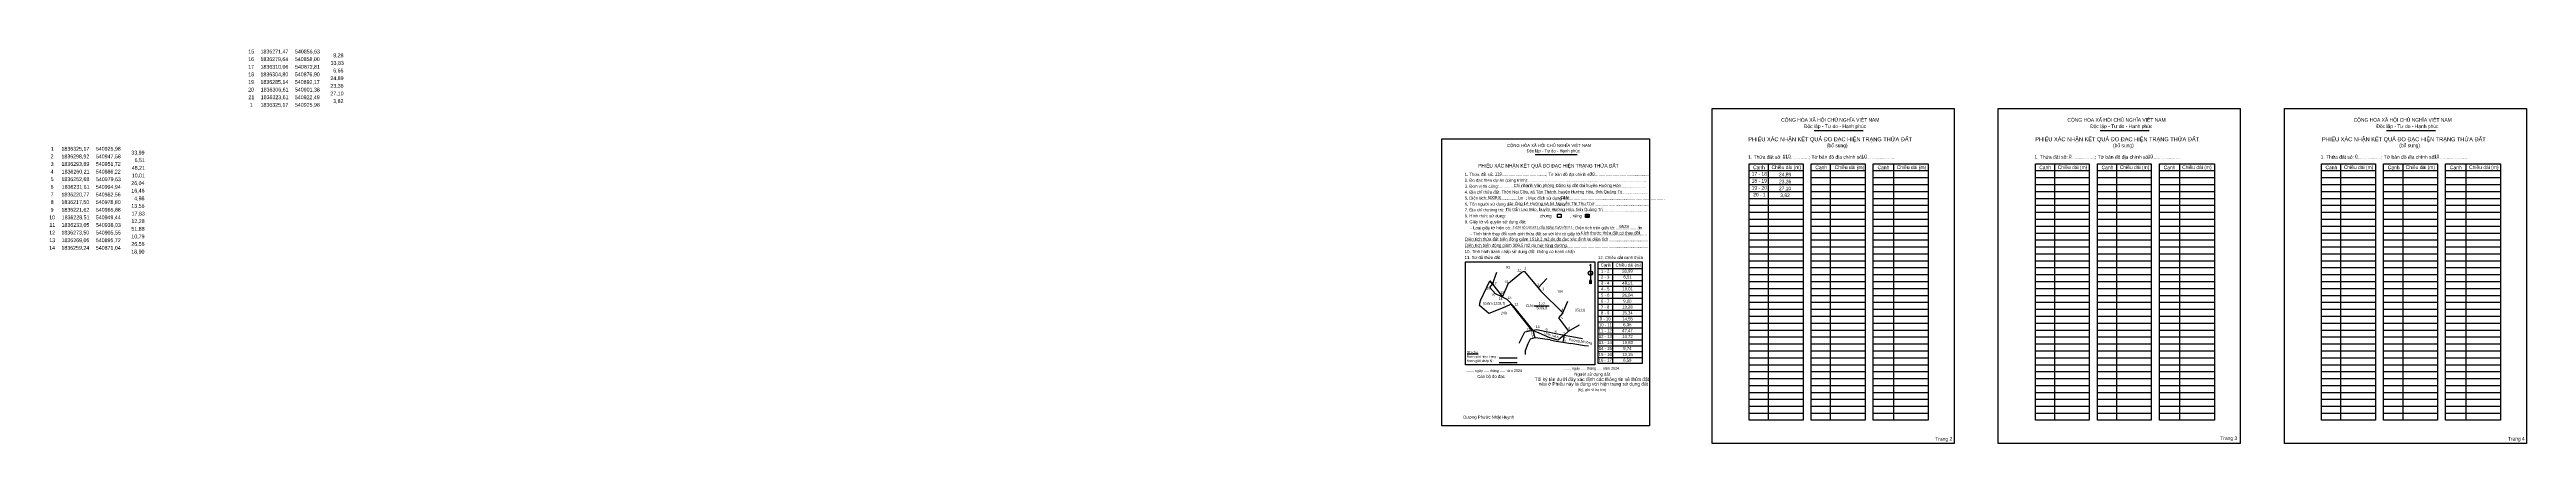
# Model space of a CAD drawing. Extents: x 538631 to 542486, y 1836057 to 1836670.
import ezdxf

# ---------------------------------------------------------------- set-up
doc = ezdxf.new("R2010")
doc.units = 0
for name, color, linetype in [('2035 - DT PHAT TRIEN', 7, 'Continuous'), ('2035 - TDTT DT', 7, 'Continuous'), ('D1', 7, 'Continuous'), ('D2', 7, 'Continuous'), ('giao thong 1 moi', 7, 'Continuous'), ('H DƯƠNG', 7, 'Continuous'), ('HT - CQ DT', 7, 'Continuous'), ('HT - ODT HT', 7, 'Continuous'), ('HT - TDTT DVO', 7, 'Continuous'), ('HT - TON GIAO', 7, 'Continuous'), ('HT - VAN HOA DT', 7, 'Continuous'), ('HT - Y TE DT', 7, 'Continuous'), ('KHUNG500', 7, 'Continuous'), ('KHUNGTEN', 7, 'Continuous'), ('NHT', 7, 'Continuous')]:
    doc.layers.add(name, color=color, linetype=linetype)

msp = doc.modelspace()

# ---------------------------------------------------------------- linework, layer by layer
at = {"layer": '2035 - TDTT DT'}
for p, q in [((540881.4, 1836289.9), (540872.7, 1836299.7)), ((540872.8, 1836310.1), (540876.9, 1836304.8))]:
    msp.add_line(p, q, dxfattribs=at)
at = {"layer": 'D1'}
for points in [[(540918.9, 1836213.3), (540918.8, 1836214.2), (540927.1, 1836230.9), (540939.7, 1836233.3)], [(540966.4, 1836218), (540958, 1836219.4), (540943.6, 1836221.3), (540935.5, 1836219.2), (540931.5, 1836212.2), (540927.6, 1836201.3), (540927.6, 1836195.4)], [(540988.2, 1836225.7), (541000.4, 1836223.4), (541016.6, 1836220.2)], [(540966.4, 1836218), (540973.1, 1836216.8), (540998.5, 1836212.4)], [(541026, 1836208.3), (541019.8, 1836209), (540998.5, 1836212.4)]]:
    msp.add_lwpolyline(points, dxfattribs=at)
at = {"layer": 'D2'}
for p, q in [((541218.5, 1836578), (541218.5, 1836578)), ((540798.1, 1836531.1), (540798.1, 1836531.1)), ((541377.2, 1836543.9), (541453.4, 1836543.9)), ((541822.7, 1836543.9), (541898.8, 1836543.9)), ((542268.1, 1836543.9), (542344.3, 1836543.9)), ((540943.3, 1836506.6), (541008.6, 1836506.6)), ((541305.9, 1836492.1), (541305.9, 1836093.4)), ((541402.4, 1836492.1), (541402.4, 1836093.4)), ((541500.7, 1836492.1), (541500.7, 1836093.4)), ((541751.4, 1836492.1), (541751.4, 1836093.4)), ((541847.9, 1836492.1), (541847.9, 1836093.4)), ((541946.1, 1836492.1), (541946.1, 1836093.4)), ((542196.8, 1836492.1), (542196.8, 1836093.4)), ((542293.3, 1836492.1), (542293.3, 1836093.4)), ((542391.6, 1836492.1), (542391.6, 1836093.4)), ((541276.3, 1836481.4), (541360, 1836481.4)), ((541276.3, 1836470.6), (541360, 1836470.6)), ((541276.3, 1836459.8), (541360, 1836459.8)), ((541372.8, 1836481.4), (541456.5, 1836481.4)), ((541372.8, 1836470.6), (541456.5, 1836470.6)), ((541372.8, 1836459.8), (541456.5, 1836459.8)), ((541469.3, 1836481.4), (541554.8, 1836481.4)), ((541469.3, 1836470.6), (541554.8, 1836470.6)), ((541469.3, 1836459.8), (541554.8, 1836459.8)), ((541721.7, 1836481.4), (541805.4, 1836481.4)), ((541721.7, 1836470.6), (541805.4, 1836470.6)), ((541721.7, 1836459.8), (541805.4, 1836459.8)), ((541818.2, 1836481.4), (541901.9, 1836481.4)), ((541818.2, 1836470.6), (541901.9, 1836470.6)), ((541818.2, 1836459.8), (541901.9, 1836459.8)), ((541914.7, 1836481.4), (542000.2, 1836481.4)), ((541914.7, 1836470.6), (542000.2, 1836470.6)), ((541914.7, 1836459.8), (542000.2, 1836459.8)), ((542167.2, 1836481.4), (542250.9, 1836481.4)), ((542167.2, 1836470.6), (542250.9, 1836470.6)), ((542167.2, 1836459.8), (542250.9, 1836459.8)), ((542263.7, 1836481.4), (542347.4, 1836481.4)), ((542263.7, 1836470.6), (542347.4, 1836470.6)), ((542263.7, 1836459.8), (542347.4, 1836459.8)), ((542360.1, 1836481.4), (542445.6, 1836481.4)), ((542360.1, 1836470.6), (542445.6, 1836470.6)), ((542360.1, 1836459.8), (542445.6, 1836459.8)), ((541021.5, 1836413.7), (541027.1, 1836408.6)), ((541021.5, 1836408.6), (541027.1, 1836413.7)), ((541276.3, 1836449), (541360, 1836449)), ((541276.3, 1836438.2), (541360, 1836438.2)), ((541276.3, 1836427.5), (541360, 1836427.5)), ((541276.3, 1836416.7), (541360, 1836416.7)), ((541372.8, 1836449), (541456.5, 1836449)), ((541372.8, 1836438.2), (541456.5, 1836438.2)), ((541372.8, 1836427.5), (541456.5, 1836427.5)), ((541372.8, 1836416.7), (541456.5, 1836416.7)), ((541469.3, 1836449), (541554.8, 1836449)), ((541469.3, 1836438.2), (541554.8, 1836438.2)), ((541469.3, 1836427.5), (541554.8, 1836427.5)), ((541469.3, 1836416.7), (541554.8, 1836416.7)), ((541721.7, 1836449), (541805.4, 1836449)), ((541721.7, 1836438.2), (541805.4, 1836438.2)), ((541721.7, 1836427.5), (541805.4, 1836427.5)), ((541721.7, 1836416.7), (541805.4, 1836416.7)), ((541818.2, 1836449), (541901.9, 1836449)), ((541818.2, 1836438.2), (541901.9, 1836438.2)), ((541818.2, 1836427.5), (541901.9, 1836427.5)), ((541818.2, 1836416.7), (541901.9, 1836416.7)), ((541914.7, 1836449), (542000.2, 1836449)), ((541914.7, 1836438.2), (542000.2, 1836438.2)), ((541914.7, 1836427.5), (542000.2, 1836427.5)), ((541914.7, 1836416.7), (542000.2, 1836416.7)), ((542167.2, 1836449), (542250.9, 1836449)), ((542167.2, 1836438.2), (542250.9, 1836438.2)), ((542167.2, 1836427.5), (542250.9, 1836427.5)), ((542167.2, 1836416.7), (542250.9, 1836416.7)), ((542263.7, 1836449), (542347.4, 1836449)), ((542263.7, 1836438.2), (542347.4, 1836438.2)), ((542263.7, 1836427.5), (542347.4, 1836427.5)), ((542263.7, 1836416.7), (542347.4, 1836416.7)), ((542360.1, 1836449), (542445.6, 1836449)), ((542360.1, 1836438.2), (542445.6, 1836438.2)), ((542360.1, 1836427.5), (542445.6, 1836427.5)), ((542360.1, 1836416.7), (542445.6, 1836416.7)), ((541276.3, 1836405.9), (541360, 1836405.9)), ((541276.3, 1836395.1), (541360, 1836395.1)), ((541276.3, 1836384.4), (541360, 1836384.4)), ((541372.8, 1836405.9), (541456.5, 1836405.9)), ((541372.8, 1836395.1), (541456.5, 1836395.1)), ((541372.8, 1836384.4), (541456.5, 1836384.4)), ((541469.3, 1836405.9), (541554.8, 1836405.9)), ((541469.3, 1836395.1), (541554.8, 1836395.1)), ((541469.3, 1836384.4), (541554.8, 1836384.4)), ((541721.7, 1836405.9), (541805.4, 1836405.9)), ((541721.7, 1836395.1), (541805.4, 1836395.1)), ((541721.7, 1836384.4), (541805.4, 1836384.4)), ((541818.2, 1836405.9), (541901.9, 1836405.9)), ((541818.2, 1836395.1), (541901.9, 1836395.1)), ((541818.2, 1836384.4), (541901.9, 1836384.4)), ((541914.7, 1836405.9), (542000.2, 1836405.9)), ((541914.7, 1836395.1), (542000.2, 1836395.1)), ((541914.7, 1836384.4), (542000.2, 1836384.4)), ((542167.2, 1836405.9), (542250.9, 1836405.9)), ((542167.2, 1836395.1), (542250.9, 1836395.1)), ((542167.2, 1836384.4), (542250.9, 1836384.4)), ((542263.7, 1836405.9), (542347.4, 1836405.9)), ((542263.7, 1836395.1), (542347.4, 1836395.1)), ((542263.7, 1836384.4), (542347.4, 1836384.4)), ((542360.1, 1836405.9), (542445.6, 1836405.9)), ((542360.1, 1836395.1), (542445.6, 1836395.1)), ((542360.1, 1836384.4), (542445.6, 1836384.4)), ((540834.5, 1836339.5), (540834.5, 1836339.5)), ((541029.2, 1836336), (541029.2, 1836308)), ((541063.3, 1836339.5), (541063.3, 1836181.4)), ((541276.3, 1836373.6), (541360, 1836373.6)), ((541276.3, 1836362.8), (541360, 1836362.8)), ((541276.3, 1836352), (541360, 1836352)), ((541276.3, 1836341.2), (541360, 1836341.2)), ((541372.8, 1836373.6), (541456.5, 1836373.6)), ((541372.8, 1836362.8), (541456.5, 1836362.8)), ((541372.8, 1836352), (541456.5, 1836352)), ((541372.8, 1836341.2), (541456.5, 1836341.2)), ((541469.3, 1836373.6), (541554.8, 1836373.6)), ((541469.3, 1836362.8), (541554.8, 1836362.8)), ((541469.3, 1836352), (541554.8, 1836352)), ((541469.3, 1836341.2), (541554.8, 1836341.2)), ((541721.7, 1836373.6), (541805.4, 1836373.6)), ((541721.7, 1836362.8), (541805.4, 1836362.8)), ((541721.7, 1836352), (541805.4, 1836352)), ((541721.7, 1836341.2), (541805.4, 1836341.2)), ((541818.2, 1836373.6), (541901.9, 1836373.6)), ((541818.2, 1836362.8), (541901.9, 1836362.8)), ((541818.2, 1836352), (541901.9, 1836352)), ((541818.2, 1836341.2), (541901.9, 1836341.2)), ((541914.7, 1836373.6), (542000.2, 1836373.6)), ((541914.7, 1836362.8), (542000.2, 1836362.8)), ((541914.7, 1836352), (542000.2, 1836352)), ((541914.7, 1836341.2), (542000.2, 1836341.2)), ((542167.2, 1836373.6), (542250.9, 1836373.6)), ((542167.2, 1836362.8), (542250.9, 1836362.8)), ((542167.2, 1836352), (542250.9, 1836352)), ((542167.2, 1836341.2), (542250.9, 1836341.2)), ((542263.7, 1836373.6), (542347.4, 1836373.6)), ((542263.7, 1836362.8), (542347.4, 1836362.8)), ((542263.7, 1836352), (542347.4, 1836352)), ((542263.7, 1836341.2), (542347.4, 1836341.2)), ((542360.1, 1836373.6), (542445.6, 1836373.6)), ((542360.1, 1836362.8), (542445.6, 1836362.8)), ((542360.1, 1836352), (542445.6, 1836352)), ((542360.1, 1836341.2), (542445.6, 1836341.2)), ((541028, 1836305.2), (541028.1, 1836309.8)), ((541029.2, 1836308), (541028, 1836305.2)), ((541029.2, 1836312.7), (541028.1, 1836309.8)), ((541029.2, 1836312.7), (541030.4, 1836309.8)), ((541029.2, 1836312.3), (541030.4, 1836309.4)), ((541029.2, 1836311.9), (541030.4, 1836309)), ((541029.2, 1836311.5), (541030.4, 1836308.6)), ((541029.2, 1836311), (541030.4, 1836308.2)), ((541029.2, 1836310.6), (541030.4, 1836307.7)), ((541029.2, 1836310.2), (541030.4, 1836307.3)), ((541029.2, 1836309.8), (541030.5, 1836306.9)), ((541029.2, 1836309.4), (541030.5, 1836306.5)), ((541029.2, 1836309), (541030.5, 1836306.1)), ((541029.2, 1836308.6), (541030.5, 1836305.7)), ((541029.2, 1836308), (541030.5, 1836305.2)), ((541030.5, 1836305.2), (541030.4, 1836309.8)), ((541041.1, 1836329.2), (541109.7, 1836329.2)), ((541041.1, 1836320), (541109.7, 1836320)), ((541041.1, 1836310.7), (541109.7, 1836310.7)), ((541041.1, 1836301.5), (541109.7, 1836301.5)), ((541276.3, 1836330.5), (541360, 1836330.5)), ((541276.3, 1836319.7), (541360, 1836319.7)), ((541276.3, 1836308.9), (541360, 1836308.9)), ((541276.3, 1836298.1), (541360, 1836298.1)), ((541372.8, 1836330.5), (541456.5, 1836330.5)), ((541372.8, 1836319.7), (541456.5, 1836319.7)), ((541372.8, 1836308.9), (541456.5, 1836308.9)), ((541372.8, 1836298.1), (541456.5, 1836298.1)), ((541469.3, 1836330.5), (541554.8, 1836330.5)), ((541469.3, 1836319.7), (541554.8, 1836319.7)), ((541469.3, 1836308.9), (541554.8, 1836308.9)), ((541469.3, 1836298.1), (541554.8, 1836298.1)), ((541721.7, 1836330.5), (541805.4, 1836330.5)), ((541721.7, 1836319.7), (541805.4, 1836319.7)), ((541721.7, 1836308.9), (541805.4, 1836308.9)), ((541721.7, 1836298.1), (541805.4, 1836298.1)), ((541818.2, 1836330.5), (541901.9, 1836330.5)), ((541818.2, 1836319.7), (541901.9, 1836319.7)), ((541818.2, 1836308.9), (541901.9, 1836308.9)), ((541818.2, 1836298.1), (541901.9, 1836298.1)), ((541914.7, 1836330.5), (542000.2, 1836330.5)), ((541914.7, 1836319.7), (542000.2, 1836319.7)), ((541914.7, 1836308.9), (542000.2, 1836308.9)), ((541914.7, 1836298.1), (542000.2, 1836298.1)), ((542167.2, 1836330.5), (542250.9, 1836330.5)), ((542167.2, 1836319.7), (542250.9, 1836319.7)), ((542167.2, 1836308.9), (542250.9, 1836308.9)), ((542167.2, 1836298.1), (542250.9, 1836298.1)), ((542263.7, 1836330.5), (542347.4, 1836330.5)), ((542263.7, 1836319.7), (542347.4, 1836319.7)), ((542263.7, 1836308.9), (542347.4, 1836308.9)), ((542263.7, 1836298.1), (542347.4, 1836298.1)), ((542360.1, 1836330.5), (542445.6, 1836330.5)), ((542360.1, 1836319.7), (542445.6, 1836319.7)), ((542360.1, 1836308.9), (542445.6, 1836308.9)), ((542360.1, 1836298.1), (542445.6, 1836298.1)), ((541041.1, 1836292.3), (541109.7, 1836292.3)), ((541041.1, 1836283), (541109.7, 1836283)), ((541041.1, 1836273.8), (541109.7, 1836273.8)), ((541041.1, 1836264.5), (541109.7, 1836264.5)), ((541276.3, 1836287.4), (541360, 1836287.4)), ((541276.3, 1836276.6), (541360, 1836276.6)), ((541276.3, 1836265.8), (541360, 1836265.8)), ((541372.8, 1836287.4), (541456.5, 1836287.4)), ((541372.8, 1836276.6), (541456.5, 1836276.6)), ((541372.8, 1836265.8), (541456.5, 1836265.8)), ((541469.3, 1836287.4), (541554.8, 1836287.4)), ((541469.3, 1836276.6), (541554.8, 1836276.6)), ((541469.3, 1836265.8), (541554.8, 1836265.8)), ((541721.7, 1836287.4), (541805.4, 1836287.4)), ((541721.7, 1836276.6), (541805.4, 1836276.6)), ((541721.7, 1836265.8), (541805.4, 1836265.8)), ((541818.2, 1836287.4), (541901.9, 1836287.4)), ((541818.2, 1836276.6), (541901.9, 1836276.6)), ((541818.2, 1836265.8), (541901.9, 1836265.8)), ((541914.7, 1836287.4), (542000.2, 1836287.4)), ((541914.7, 1836276.6), (542000.2, 1836276.6)), ((541914.7, 1836265.8), (542000.2, 1836265.8)), ((542167.2, 1836287.4), (542250.9, 1836287.4)), ((542167.2, 1836276.6), (542250.9, 1836276.6)), ((542167.2, 1836265.8), (542250.9, 1836265.8)), ((542263.7, 1836287.4), (542347.4, 1836287.4)), ((542263.7, 1836276.6), (542347.4, 1836276.6)), ((542263.7, 1836265.8), (542347.4, 1836265.8)), ((542360.1, 1836287.4), (542445.6, 1836287.4)), ((542360.1, 1836276.6), (542445.6, 1836276.6)), ((542360.1, 1836265.8), (542445.6, 1836265.8)), ((541041.1, 1836255.3), (541109.7, 1836255.3)), ((541041.1, 1836246.1), (541109.7, 1836246.1)), ((541041.1, 1836236.8), (541109.7, 1836236.8)), ((541041.1, 1836227.6), (541109.7, 1836227.6)), ((541276.3, 1836255), (541360, 1836255)), ((541276.3, 1836244.3), (541360, 1836244.3)), ((541276.3, 1836233.5), (541360, 1836233.5)), ((541276.3, 1836222.7), (541360, 1836222.7)), ((541372.8, 1836255), (541456.5, 1836255)), ((541372.8, 1836244.3), (541456.5, 1836244.3)), ((541372.8, 1836233.5), (541456.5, 1836233.5)), ((541372.8, 1836222.7), (541456.5, 1836222.7)), ((541469.3, 1836255), (541554.8, 1836255)), ((541469.3, 1836244.3), (541554.8, 1836244.3)), ((541469.3, 1836233.5), (541554.8, 1836233.5)), ((541469.3, 1836222.7), (541554.8, 1836222.7)), ((541721.7, 1836255), (541805.4, 1836255)), ((541721.7, 1836244.3), (541805.4, 1836244.3)), ((541721.7, 1836233.5), (541805.4, 1836233.5)), ((541721.7, 1836222.7), (541805.4, 1836222.7)), ((541818.2, 1836255), (541901.9, 1836255)), ((541818.2, 1836244.3), (541901.9, 1836244.3)), ((541818.2, 1836233.5), (541901.9, 1836233.5)), ((541818.2, 1836222.7), (541901.9, 1836222.7)), ((541914.7, 1836255), (542000.2, 1836255)), ((541914.7, 1836244.3), (542000.2, 1836244.3)), ((541914.7, 1836233.5), (542000.2, 1836233.5)), ((541914.7, 1836222.7), (542000.2, 1836222.7)), ((542167.2, 1836255), (542250.9, 1836255)), ((542167.2, 1836244.3), (542250.9, 1836244.3)), ((542167.2, 1836233.5), (542250.9, 1836233.5)), ((542167.2, 1836222.7), (542250.9, 1836222.7)), ((542263.7, 1836255), (542347.4, 1836255)), ((542263.7, 1836244.3), (542347.4, 1836244.3)), ((542263.7, 1836233.5), (542347.4, 1836233.5)), ((542263.7, 1836222.7), (542347.4, 1836222.7)), ((542360.1, 1836255), (542445.6, 1836255)), ((542360.1, 1836244.3), (542445.6, 1836244.3)), ((542360.1, 1836233.5), (542445.6, 1836233.5)), ((542360.1, 1836222.7), (542445.6, 1836222.7)), ((541041.1, 1836218.3), (541109.7, 1836218.3)), ((541041.1, 1836209.1), (541109.7, 1836209.1)), ((541041.1, 1836199.9), (541109.7, 1836199.9)), ((541041.1, 1836190.6), (541109.7, 1836190.6)), ((541276.3, 1836211.9), (541360, 1836211.9)), ((541276.3, 1836201.1), (541360, 1836201.1)), ((541276.3, 1836190.4), (541360, 1836190.4)), ((541372.8, 1836211.9), (541456.5, 1836211.9)), ((541372.8, 1836201.1), (541456.5, 1836201.1)), ((541372.8, 1836190.4), (541456.5, 1836190.4)), ((541469.3, 1836211.9), (541554.8, 1836211.9)), ((541469.3, 1836201.1), (541554.8, 1836201.1)), ((541469.3, 1836190.4), (541554.8, 1836190.4)), ((541721.7, 1836211.9), (541805.4, 1836211.9)), ((541721.7, 1836201.1), (541805.4, 1836201.1)), ((541721.7, 1836190.4), (541805.4, 1836190.4)), ((541818.2, 1836211.9), (541901.9, 1836211.9)), ((541818.2, 1836201.1), (541901.9, 1836201.1)), ((541818.2, 1836190.4), (541901.9, 1836190.4)), ((541914.7, 1836211.9), (542000.2, 1836211.9)), ((541914.7, 1836201.1), (542000.2, 1836201.1)), ((541914.7, 1836190.4), (542000.2, 1836190.4)), ((542167.2, 1836211.9), (542250.9, 1836211.9)), ((542167.2, 1836201.1), (542250.9, 1836201.1)), ((542167.2, 1836190.4), (542250.9, 1836190.4)), ((542263.7, 1836211.9), (542347.4, 1836211.9)), ((542263.7, 1836201.1), (542347.4, 1836201.1)), ((542263.7, 1836190.4), (542347.4, 1836190.4)), ((542360.1, 1836211.9), (542445.6, 1836211.9)), ((542360.1, 1836201.1), (542445.6, 1836201.1)), ((542360.1, 1836190.4), (542445.6, 1836190.4)), ((541022.1, 1836179.6), (541022.1, 1836179.6)), ((541276.3, 1836179.6), (541360, 1836179.6)), ((541276.3, 1836168.8), (541360, 1836168.8)), ((541276.3, 1836158), (541360, 1836158)), ((541276.3, 1836147.3), (541360, 1836147.3)), ((541372.8, 1836179.6), (541456.5, 1836179.6)), ((541372.8, 1836168.8), (541456.5, 1836168.8)), ((541372.8, 1836158), (541456.5, 1836158)), ((541372.8, 1836147.3), (541456.5, 1836147.3)), ((541469.3, 1836179.6), (541554.8, 1836179.6)), ((541469.3, 1836168.8), (541554.8, 1836168.8)), ((541469.3, 1836158), (541554.8, 1836158)), ((541469.3, 1836147.3), (541554.8, 1836147.3)), ((541721.7, 1836179.6), (541805.4, 1836179.6)), ((541721.7, 1836168.8), (541805.4, 1836168.8)), ((541721.7, 1836158), (541805.4, 1836158)), ((541721.7, 1836147.3), (541805.4, 1836147.3)), ((541818.2, 1836179.6), (541901.9, 1836179.6)), ((541818.2, 1836168.8), (541901.9, 1836168.8)), ((541818.2, 1836158), (541901.9, 1836158)), ((541818.2, 1836147.3), (541901.9, 1836147.3)), ((541914.7, 1836179.6), (542000.2, 1836179.6)), ((541914.7, 1836168.8), (542000.2, 1836168.8)), ((541914.7, 1836158), (542000.2, 1836158)), ((541914.7, 1836147.3), (542000.2, 1836147.3)), ((542167.2, 1836179.6), (542250.9, 1836179.6)), ((542167.2, 1836168.8), (542250.9, 1836168.8)), ((542167.2, 1836158), (542250.9, 1836158)), ((542167.2, 1836147.3), (542250.9, 1836147.3)), ((542263.7, 1836179.6), (542347.4, 1836179.6)), ((542263.7, 1836168.8), (542347.4, 1836168.8)), ((542263.7, 1836158), (542347.4, 1836158)), ((542263.7, 1836147.3), (542347.4, 1836147.3)), ((542360.1, 1836179.6), (542445.6, 1836179.6)), ((542360.1, 1836168.8), (542445.6, 1836168.8)), ((542360.1, 1836158), (542445.6, 1836158)), ((542360.1, 1836147.3), (542445.6, 1836147.3)), ((541276.3, 1836136.5), (541360, 1836136.5)), ((541276.3, 1836125.7), (541360, 1836125.7)), ((541276.3, 1836114.9), (541360, 1836114.9)), ((541372.8, 1836136.5), (541456.5, 1836136.5)), ((541372.8, 1836125.7), (541456.5, 1836125.7)), ((541372.8, 1836114.9), (541456.5, 1836114.9)), ((541469.3, 1836136.5), (541554.8, 1836136.5)), ((541469.3, 1836125.7), (541554.8, 1836125.7)), ((541469.3, 1836114.9), (541554.8, 1836114.9)), ((541721.7, 1836136.5), (541805.4, 1836136.5)), ((541721.7, 1836125.7), (541805.4, 1836125.7)), ((541721.7, 1836114.9), (541805.4, 1836114.9)), ((541818.2, 1836136.5), (541901.9, 1836136.5)), ((541818.2, 1836125.7), (541901.9, 1836125.7)), ((541818.2, 1836114.9), (541901.9, 1836114.9)), ((541914.7, 1836136.5), (542000.2, 1836136.5)), ((541914.7, 1836125.7), (542000.2, 1836125.7)), ((541914.7, 1836114.9), (542000.2, 1836114.9)), ((542167.2, 1836136.5), (542250.9, 1836136.5)), ((542167.2, 1836125.7), (542250.9, 1836125.7)), ((542167.2, 1836114.9), (542250.9, 1836114.9)), ((542263.7, 1836136.5), (542347.4, 1836136.5)), ((542263.7, 1836125.7), (542347.4, 1836125.7)), ((542263.7, 1836114.9), (542347.4, 1836114.9)), ((542360.1, 1836136.5), (542445.6, 1836136.5)), ((542360.1, 1836125.7), (542445.6, 1836125.7)), ((542360.1, 1836114.9), (542445.6, 1836114.9)), ((541121, 1836084.5), (541121, 1836084.5)), ((541276.3, 1836104.1), (541360, 1836104.1)), ((541372.8, 1836104.1), (541456.5, 1836104.1)), ((541469.3, 1836104.1), (541554.8, 1836104.1)), ((541721.7, 1836104.1), (541805.4, 1836104.1)), ((541818.2, 1836104.1), (541901.9, 1836104.1)), ((541914.7, 1836104.1), (542000.2, 1836104.1)), ((542167.2, 1836104.1), (542250.9, 1836104.1)), ((542263.7, 1836104.1), (542347.4, 1836104.1)), ((542360.1, 1836104.1), (542445.6, 1836104.1)), ((541595.1, 1836057.1), (541595.1, 1836057.1))]:
    msp.add_line(p, q, dxfattribs=at)
for points in [[(541276.3, 1836492.1), (541360, 1836492.1), (541360, 1836093.4), (541276.3, 1836093.4)], [(541372.8, 1836492.1), (541456.5, 1836492.1), (541456.5, 1836093.4), (541372.8, 1836093.4)], [(541469.3, 1836492.1), (541554.8, 1836492.1), (541554.8, 1836093.4), (541469.3, 1836093.4)], [(541721.7, 1836492.1), (541805.4, 1836492.1), (541805.4, 1836093.4), (541721.7, 1836093.4)], [(541818.2, 1836492.1), (541901.9, 1836492.1), (541901.9, 1836093.4), (541818.2, 1836093.4)], [(541914.7, 1836492.1), (542000.2, 1836492.1), (542000.2, 1836093.4), (541914.7, 1836093.4)], [(542167.2, 1836492.1), (542250.9, 1836492.1), (542250.9, 1836093.4), (542167.2, 1836093.4)], [(542263.7, 1836492.1), (542347.4, 1836492.1), (542347.4, 1836093.4), (542263.7, 1836093.4)], [(542360.1, 1836492.1), (542445.6, 1836492.1), (542445.6, 1836093.4), (542360.1, 1836093.4)], [(540834.5, 1836339.5), (541035.8, 1836339.5), (541035.8, 1836179.6), (540834.5, 1836179.6)], [(541041.1, 1836339.5), (541109.7, 1836339.5), (541109.7, 1836181.4), (541041.1, 1836181.4)]]:
    msp.add_lwpolyline(points, close=True, dxfattribs=at)
msp.add_lwpolyline([(541030, 1836333), (541029.2, 1836336), (541028.4, 1836333)], dxfattribs=at)
msp.add_circle((541029.2, 1836322), 3.41, dxfattribs=at)
at = {"layer": 'giao thong 1 moi'}
for p, q in [((540876.9, 1836304.8), (540883.7, 1836323.3)), ((540947.6, 1836298.9), (540961.1, 1836313.4)), ((540986.2, 1836260.2), (540993.9, 1836278.4)), ((540994.9, 1836231.6), (541012, 1836241.6))]:
    msp.add_line(p, q, dxfattribs=at)
at = {"layer": 'HT - TDTT DVO'}
for p, q in [((540872.7, 1836299.7), (540876.9, 1836304.8)), ((540881.4, 1836289.9), (540872.7, 1836299.7)), ((540876.9, 1836304.8), (540892.2, 1836285.1)), ((540892.2, 1836285.1), (540901.4, 1836306.6)), ((540901.4, 1836306.6), (540922.5, 1836323.6)), ((540922.5, 1836323.6), (540926, 1836325.2)), ((540926, 1836325.2), (540947.6, 1836298.9)), ((540947.6, 1836298.9), (540951.7, 1836293.9)), ((540890.2, 1836285.6), (540881.4, 1836289.9)), ((540899.7, 1836281), (540890.2, 1836285.6)), ((540909.8, 1836270.2), (540899.7, 1836281)), ((540939.7, 1836233.3), (540909.8, 1836270.2)), ((540951.7, 1836293.9), (540986.2, 1836260.2)), ((540986.2, 1836260.2), (540979.6, 1836252.7)), ((540939.7, 1836233.3), (540945.9, 1836234.5)), ((540945.9, 1836234.5), (540960.1, 1836231.1)), ((540960.1, 1836231.1), (540975.1, 1836228.2)), ((540975.1, 1836228.2), (540988.2, 1836225.7)), ((540979.6, 1836252.7), (540994.9, 1836231.6)), ((540994.9, 1836231.6), (540988.2, 1836225.7)), ((540837.3, 1836196.4), (540854.3, 1836196.4)), ((540887.3, 1836190.4), (540915, 1836190.4)), ((540887.3, 1836183.1), (540915.3, 1836183.1))]:
    msp.add_line(p, q, dxfattribs=at)
msp.add_lwpolyline([(540876.9, 1836304.8), (540872.8, 1836310.1), (540872.8, 1836310.1)], dxfattribs=at)
at = {"layer": 'HT - TON GIAO'}
msp.add_line((540941.1, 1836271.3), (540964.8, 1836271.3), dxfattribs=at)
at = {"layer": 'HT - Y TE DT'}
for p, q in [((540858, 1836279.6), (540872.8, 1836310.1)), ((540856.6, 1836271.5), (540858, 1836279.6)), ((540871, 1836259.2), (540856.6, 1836271.5)), ((540895.7, 1836269.1), (540871, 1836259.2)), ((540905.6, 1836273.5), (540895.7, 1836269.1)), ((540938, 1836233.1), (540905.6, 1836273.5)), ((540949.4, 1836228.5), (540938, 1836233.1)), ((540939.7, 1836233.3), (540942.8, 1836221.1)), ((540965.9, 1836221.6), (540949.4, 1836228.5)), ((540978.8, 1836217.5), (540965.9, 1836221.6)), ((540982.6, 1836220.8), (540978.8, 1836217.5)), ((540988.2, 1836225.7), (540982.6, 1836220.8)), ((540988.2, 1836225.7), (540986.3, 1836214.6))]:
    msp.add_line(p, q, dxfattribs=at)
at = {"layer": 'KHUNGTEN'}
for points in [[(540977.9, 1836413.7), (540983.5, 1836413.7), (540983.5, 1836408.6), (540977.9, 1836408.6)], [(541021.5, 1836413.7), (541027.1, 1836413.7), (541027.1, 1836408.6), (541021.5, 1836408.6)]]:
    msp.add_lwpolyline(points, close=True, dxfattribs=at)
at = {"layer": 'NHT'}
for points in [[(541218.5, 1836578), (541595.1, 1836578), (541595.1, 1836057.1), (541218.5, 1836057.1)], [(541663.9, 1836578), (542040.5, 1836578), (542040.5, 1836057.1), (541663.9, 1836057.1)], [(542109.4, 1836578), (542486, 1836578), (542486, 1836057.1), (542109.4, 1836057.1)], [(540798.1, 1836531.1), (541121, 1836531.1), (541121, 1836084.5), (540798.1, 1836084.5)]]:
    msp.add_lwpolyline(points, close=True, dxfattribs=at)

# ---------------------------------------------------------------- texts
at = {"layer": '2035 - DT PHAT TRIEN'}
for s, height, p in [('19 - 20', 5.53, (541280, 1836451.9)), ('17 - 18', 5.53, (541280.1, 1836473.7)), ('18 - 19', 5.53, (541280, 1836462.9)), ('24,89', 5.53, (541322.6, 1836472.7)), ('23,36', 5.53, (541322.6, 1836461.7)), ('27,10', 5.53, (541322.5, 1836451)), ('20 - 1', 5.53, (541282.4, 1836441.3)), ('3,82', 5.53, (541324.6, 1836440.3)), ('3 - 4', 4.74, (541045.5, 1836304.2)), ('4 - 5', 4.74, (541045.6, 1836295.2)), ('2 - 3', 4.74, (541045.6, 1836313.5)), ('1 - 2', 4.74, (541045.6, 1836322.8)), ('33,99', 4.74, (541078.6, 1836322.8)), ('48,21', 4.74, (541078.8, 1836304.2)), ('10,01', 4.74, (541078.8, 1836295.2)), ('6,51', 4.74, (541080.5, 1836313.5)), ('6 - 7', 4.74, (541045.5, 1836276.2)), ('8 - 9', 4.74, (541045.5, 1836257.9)), ('5 - 6', 4.74, (541045.6, 1836285.5)), ('7 - 8', 4.74, (541045.5, 1836266.9)), ('26,04', 4.74, (541078.6, 1836285.5)), ('15,34', 4.74, (541078.5, 1836257.9)), ('13,28', 4.74, (541078.5, 1836266.9)), ('9,00', 4.74, (541080.2, 1836276.2)), ('11 - 12', 4.74, (541042, 1836230.1)), ('12 - 13', 4.74, (541042.1, 1836221.1)), ('10 - 11', 4.74, (541042.3, 1836239.4)), ('9 - 10', 4.74, (541043.8, 1836248.6)), ('47,47', 4.74, (541078.5, 1836230.1)), ('14,72', 4.74, (541078.5, 1836221.1)), ('14,55', 4.74, (541078.7, 1836248.6)), ('6,36', 4.74, (541080.2, 1836239.4)), ('15 - 16', 4.74, (541042, 1836193.1)), ('16 - 17', 4.74, (541042, 1836184.1)), ('13 - 14', 4.74, (541042.1, 1836211.7)), ('14 - 15', 4.74, (541042.1, 1836202.5)), ('13,15', 4.74, (541078.6, 1836193.1)), ('10,63', 4.74, (541078.8, 1836211.7)), ('9,74', 4.74, (541080.2, 1836202.5)), ('6,59', 4.74, (541080.2, 1836184.1))]:
    msp.add_text(s, height=height, dxfattribs=at).set_placement(p)
at = {"layer": 'D2'}
for s, height, p in [('PHIẾU XÁC NHẬN KẾT QUẢ ĐO ĐẠC HIỆN TRẠNG THỬA ĐẤT', 6.323, (541274.8, 1836527.1)), ('CỘNG HÒA XÃ HỘI CHỦ NGHĨA VIỆT NAM', 5.532, (541326, 1836557.6)), ('Độc lập - Tự do - Hạnh phúc', 5.532, (541361.4, 1836547.7)), ('PHIẾU XÁC NHẬN KẾT QUẢ ĐO ĐẠC HIỆN TRẠNG THỬA ĐẤT', 6.323, (541721.5, 1836527.1)), ('CỘNG HÒA XÃ HỘI CHỦ NGHĨA VIỆT NAM', 5.532, (541771.5, 1836557.6)), ('Độc lập - Tự do - Hạnh phúc', 5.532, (541806.9, 1836547.7)), ('PHIẾU XÁC NHẬN KẾT QUẢ ĐO ĐẠC HIỆN TRẠNG THỬA ĐẤT', 6.323, (542167.7, 1836527.1)), ('CỘNG HÒA XÃ HỘI CHỦ NGHĨA VIỆT NAM', 5.532, (542216.9, 1836557.6)), ('Độc lập - Tự do - Hạnh phúc', 5.532, (542252.3, 1836547.7)), ('PHIẾU XÁC NHẬN KẾT QUẢ ĐO ĐẠC HIỆN TRẠNG THỬA ĐẤT', 5.421, (540854.4, 1836486.3)), ('CỘNG HÒA XÃ HỘI CHỦ NGHĨA VIỆT NAM', 4.743, (540899.4, 1836518.3)), ('Độc lập - Tự do - Hạnh phúc', 4.743, (540929.7, 1836509.9)), ('1. Thửa đất số:....................; Tờ bản đồ địa chính số:.......................', 5.532, (541274.7, 1836499.8)), ('Chiều dài (m)', 5.532, (541311, 1836484)), ('(bổ sung)', 5.53, (541397.1, 1836517.9)), ('Chiều dài (m)', 5.532, (541409.3, 1836484)), ('Chiều dài (m)', 5.532, (541505.8, 1836484)), ('1. Thửa đất số:....................; Tờ bản đồ địa chính số:.......................', 5.532, (541720.2, 1836499.8)), ('Chiều dài (m)', 5.532, (541756.5, 1836484)), ('(bổ sung)', 5.53, (541842.5, 1836517.9)), ('Chiều dài (m)', 5.532, (541853.1, 1836484)), ('Chiều dài (m)', 5.532, (541950.1, 1836484)), ('1. Thửa đất số:....................; Tờ bản đồ địa chính số:.......................', 5.532, (542165.6, 1836499.8)), ('Chiều dài (m)', 5.532, (542201.7, 1836484)), ('(bổ sung)', 5.53, (542288, 1836517.9)), ('Chiều dài (m)', 5.532, (542297.9, 1836484)), ('Chiều dài (m)', 5.532, (542396.7, 1836484)), ('3. Đơn vị thi công:..............................................................................................................................', 4.7431, (540833.5, 1836454.8)), ('2. Đo đạc theo dự án (công trình):......................................................................................................', 4.7431, (540833.5, 1836464.1)), ('1. Thửa đất số:.............................................; Tờ bản đồ địa chính số:................................................', 4.7431, (540833.5, 1836473.3)), ('Chi nhánh Văn phòng Đăng ký đất đai huyện Hướng Hóa', 4.743, (540909.7, 1836456.1)), ('Cạnh', 5.53, (541282.3, 1836483.7)), ('Cạnh', 5.53, (541379.2, 1836483.7)), ('Cạnh', 5.53, (541476, 1836483.7)), ('Cạnh', 5.53, (541727.7, 1836483.7)), ('Cạnh', 5.53, (541824.7, 1836483.7)), ('Cạnh', 5.53, (541921.4, 1836483.7)), ('Cạnh', 5.53, (542173.2, 1836483.7)), ('Cạnh', 5.53, (542270.1, 1836483.7)), ('Cạnh', 5.53, (542366.9, 1836483.7)), ('4. Địa chỉ thửa đất:..............................................................................................................................', 4.7431, (540833.5, 1836445.6)), ('5. Diện tích:............................m  ; Mục đích sử dụng đất:.................................................................................', 4.7431, (540833.5, 1836436.4)), ('6. Tên người sử dụng đất:....................................................................................................................', 4.7431, (540833.5, 1836427.1)), ('7. Địa chỉ thường trú:..........................................................................................................................', 4.7431, (540833.5, 1836417.9)), ('2', 2.71, (540916.1, 1836438.5)), ('chung                , riêng', 4.743, (540950.7, 1836408.6)), ('9. Giấy tờ về quyền sử dụng đất:', 4.743, (540833.5, 1836399.4)), ('     - Loại giấy tờ hiện có:.....................................................; Diện tích trên giấy tờ:....................m', 4.7431, (540833.5, 1836390.2)), ('     - Tình hình thay đổi ranh giới thửa đất so với khi có giấy tờ:........................................................', 4.7431, (540833.5, 1836380.9)), ('2', 2.71, (541103.4, 1836392.9)), ('10. Tình hình tranh chấp sử dụng đất: không có tranh chấp', 4.743, (540833.5, 1836353.1)), ('11. Sơ đồ thửa đất:', 4.743, (540833.5, 1836343.9)), ('.............................................................................................................................................................', 4.7431, (540833.5, 1836371.7)), ('.............................................................................................................................................................', 4.7431, (540833.5, 1836361.2)), ('12. Chiều dài cạnh thửa', 4.743, (541040.9, 1836343.9)), ('Cạnh', 4.74, (541045.3, 1836332.2)), ('Chiều dài (m)', 4.743, (541068.3, 1836332.3)), ('B', 4.62, (541027.5, 1836319.8)), ('Ghi chú:', 3.67, (540836.5, 1836197.1)), ('Ranh giới hiện trạng :', 3.67, (540836.5, 1836190.4)), ('Ranh giới pháp lý :', 3.67, (540836.5, 1836183.9)), ('......., ngày ..... tháng ..... năm 2024', 4.066, (540835.5, 1836168.4)), ('Cán bộ đo đạc', 4.743, (540853.1, 1836159)), ('Tôi ký tên dưới đây xác định các thông tin về thửa đất', 5.39, (540942.4, 1836154.1)), (' nêu ở Phiếu này là đúng với hiện trạng sử dụng đất', 5.39, (540946.4, 1836147)), ('......., ngày ..... tháng ..... năm 2024', 4.066, (540986.6, 1836171.8)), ('Người sử dụng đất', 4.743, (541004.2, 1836162.4)), ('(Ký, ghi rõ họ tên)', 4.066, (541009.3, 1836138.5)), ('Dương Phước Nhật Huynh', 4.743, (540831.3, 1836095.6)), ('Trang 2', 5.53, (541565.9, 1836061.3)), ('Trang 3', 5.53, (542009.5, 1836062.3)), ('Trang 4', 5.53, (542457, 1836061.6))]:
    msp.add_text(s, height=height, dxfattribs=at).set_placement(p)
at = {"layer": 'H DƯƠNG'}
for s, p in [('16', (538940.1, 1836651.9)), ('17', (538940.1, 1836640)), ('15', (538940.2, 1836663.7)), ('1836279,64', (538959.2, 1836651.9)), ('1836271,47', (538959.3, 1836663.7)), ('1836310,06', (538959.3, 1836640)), ('540858,00', (539012.7, 1836651.9)), ('540856,63', (539012.9, 1836663.7)), ('540872,81', (539013.1, 1836640)), ('33,83', (539068.4, 1836646)), ('8,28', (539072.5, 1836657.8)), ('20', (538940.1, 1836604.5)), ('19', (538940.1, 1836616.3)), ('18', (538940.2, 1836628.2)), ('1836285,14', (538959.2, 1836616.3)), ('1836304,80', (538959.2, 1836628.2)), ('1836306,61', (538959.6, 1836604.5)), ('540876,90', (539012.7, 1836628.2)), ('540892,17', (539012.7, 1836616.3)), ('540901,38', (539012.8, 1836604.5)), ('24,89', (539068, 1836622.3)), ('23,36', (539068, 1836610.4)), ('6,66', (539072.4, 1836634.1)), ('21', (538940.5, 1836592.6)), ('1', (538942.7, 1836580.8)), ('1836325,17', (538959.3, 1836580.8)), ('1836323,61', (538959.6, 1836592.6)), ('540922,49', (539012.7, 1836592.6)), ('540925,98', (539012.8, 1836580.8)), ('27,10', (539068, 1836598.5)), ('3,82', (539072.4, 1836586.7)), ('2', (538632.5, 1836500.6)), ('3', (538632.7, 1836488.8)), ('1', (538632.9, 1836512.5)), ('1836325,17', (538649.5, 1836512.5)), ('1836298,92', (538649.5, 1836500.6)), ('1836293,89', (538649.5, 1836488.8)), ('540951,72', (538702.9, 1836488.8)), ('540925,98', (538703, 1836512.5)), ('540947,58', (538703, 1836500.6)), ('33,99', (538758.2, 1836506.5)), ('6,51', (538763.3, 1836494.7)), ('4', (538632.5, 1836476.9)), ('5', (538632.6, 1836465.1)), ('6', (538632.5, 1836453.2)), ('1836252,68', (538649.5, 1836465.1)), ('1836260,21', (538649.8, 1836476.9)), ('1836231,61', (538649.8, 1836453.2)), ('540986,22', (538702.9, 1836476.9)), ('540994,94', (538702.9, 1836453.2)), ('540979,63', (538703.1, 1836465.1)), ('26,04', (538758.1, 1836459.1)), ('16,46', (538758.2, 1836447.3)), ('48,21', (538758.9, 1836482.8)), ('10,01', (538758.9, 1836471)), ('7', (538632.5, 1836441.3)), ('8', (538632.6, 1836429.5)), ('9', (538632.5, 1836417.6)), ('1836217,50', (538649.4, 1836429.5)), ('1836220,77', (538649.5, 1836441.3)), ('1836221,62', (538649.5, 1836417.6)), ('540982,56', (538702.9, 1836441.3)), ('540978,80', (538702.9, 1836429.5)), ('540965,88', (538703, 1836417.6)), ('13,56', (538758.2, 1836423.6)), ('17,83', (538758.6, 1836411.7)), ('4,98', (538762.7, 1836435.4)), ('10', (538630.3, 1836405.8)), ('12', (538630.3, 1836382.1)), ('13', (538630.5, 1836370.2)), ('11', (538630.7, 1836393.9)), ('1836273,50', (538649.4, 1836382.1)), ('1836233,05', (538649.6, 1836393.9)), ('1836269,05', (538649.6, 1836370.2)), ('1836228,51', (538649.8, 1836405.8)), ('540949,44', (538702.9, 1836405.8)), ('540895,72', (538702.9, 1836370.2)), ('540905,55', (538703, 1836382.1)), ('540938,03', (538703.1, 1836393.9)), ('51,88', (538758.3, 1836388)), ('10,79', (538758.2, 1836376.1)), ('12,28', (538758.3, 1836399.9)), ('14', (538630.3, 1836358.4)), ('1836259,24', (538649.4, 1836358.4)), ('540871,04', (538702.9, 1836358.4)), ('26,56', (538758.2, 1836364.3)), ('18,90', (538758.1, 1836352.4))]:
    msp.add_text(s, height=5.93, dxfattribs=at).set_placement(p)
at = {"layer": 'HT - CQ DT'}
for s, height, p in [('110', 5.53, (541328.1, 1836500.8)), ('10', 5.53, (541451, 1836500.8)), ('0', 5.53, (541773.6, 1836500.8)), ('10', 5.53, (541896.4, 1836500.8)), ('0', 5.53, (542219, 1836500.8)), ('10', 5.53, (542341.9, 1836500.8)), ('110', 4.74, (540880.5, 1836474.2)), ('Thôn Nại Cửu, xã Tân Thành, huyện Hướng Hóa, tỉnh Quảng Trị', 4.743, (540890.6, 1836446.2)), ('10', 4.74, (541028.6, 1836474.3)), ('5009,8', 4.74, (540869.4, 1836437.3)), ('Thị trấn Lao Bảo, huyện Hướng Hóa, tỉnh Quảng Trị', 4.743, (540896.8, 1836418.8)), ('Ông Lê Hường và bà Nguyễn Thị Thu Thơ', 4.743, (540911.2, 1836427.8)), ('CLN', 4.74, (540982.4, 1836437.1)), ('Diện tích thửa đất biến động giảm 1518,2 m2 do đo đạc xác định lại diện tích', 4.743, (540833.9, 1836372.5)), ('GCN số 530331 cấp ngày 15/07/2011', 3.989, (540908.4, 1836391.5)), ('Kích thước thửa đất có thay đổi', 4.743, (541013.9, 1836382.3)), ('6528', 4.74, (541074.2, 1836392.3)), ('Diện tích biến động giảm 309,5 m2 do mở rộng đường.', 4.743, (540833.9, 1836362.9))]:
    msp.add_text(s, height=height, dxfattribs=at).set_placement(p)
at = {"layer": 'HT - ODT HT'}
for s, p in [('109', (540977.1, 1836291.4)), ('05(11)', (541005.1, 1836262.6))]:
    msp.add_text(s, height=3.95, dxfattribs=at).set_placement(p)
at = {"layer": 'HT - TON GIAO'}
for s, height, p in [('16', 3.95, (540867.1, 1836296.5)), ('17', 3.95, (540877.2, 1836304)), ('19', 3.95, (540895.2, 1836306.4)), ('93', 3.95, (540897.9, 1836328.7)), ('20', 3.95, (540915.5, 1836323.9)), ('1', 3.95, (540926, 1836328)), ('2', 3.95, (540946.4, 1836301.9)), ('3', 3.95, (540954.1, 1836295.3)), (' (Giảm 1208,7)', 3.952, (540860.3, 1836273)), ('15', 3.95, (540874.7, 1836286.2)), ('14', 3.95, (540886.3, 1836280.4)), ('18', 3.95, (540888.9, 1836289.6)), ('249', 3.95, (540889.8, 1836257.9)), ('13', 3.95, (540900.1, 1836281.6)), ('12', 3.95, (540910.8, 1836271.4)), ('4', 3.95, (540983.9, 1836263.1)), ('11', 3.95, (540929.1, 1836232.7)), ('10', 3.95, (540944.1, 1836236.6)), ('9', 3.95, (540959.2, 1836232.2)), ('8', 3.95, (540973.3, 1836229.3)), ('5', 3.95, (540983.3, 1836250.5)), ('7', 3.95, (540986.5, 1836226)), ('6', 3.95, (540994.6, 1836234.5))]:
    msp.add_text(s, height=height, dxfattribs=at).set_placement(p)
for s, height, rotation, p in [('12,62', 3.51, 280.9289, (540936.4, 1836232.4)), (' (Giảm 309,5)', 3.018, 343.3887, (540955.2, 1836227.8)), ('11,29', 3.51, 261.7063, (540988.5, 1836226)), ('Đường bê tông', 3.952, 350.9716, (540995.1, 1836217))]:
    msp.add_text(s, height=height, rotation=rotation, dxfattribs=at).set_placement(p)
at = {"layer": 'HT - VAN HOA DT'}
msp.add_text('8. Hình thức sử dụng:', height=4.743, dxfattribs=at).set_placement((540833.5, 1836408.6))
at = {"layer": 'KHUNG500'}
for s, p in [('CLN', (540928.3, 1836269.4)), ('5009,8', (540945.1, 1836265.8)), ('110', (540948.6, 1836272.9))]:
    msp.add_text(s, height=3.95, dxfattribs=at).set_placement(p)

doc.saveas('drawing.dxf')
